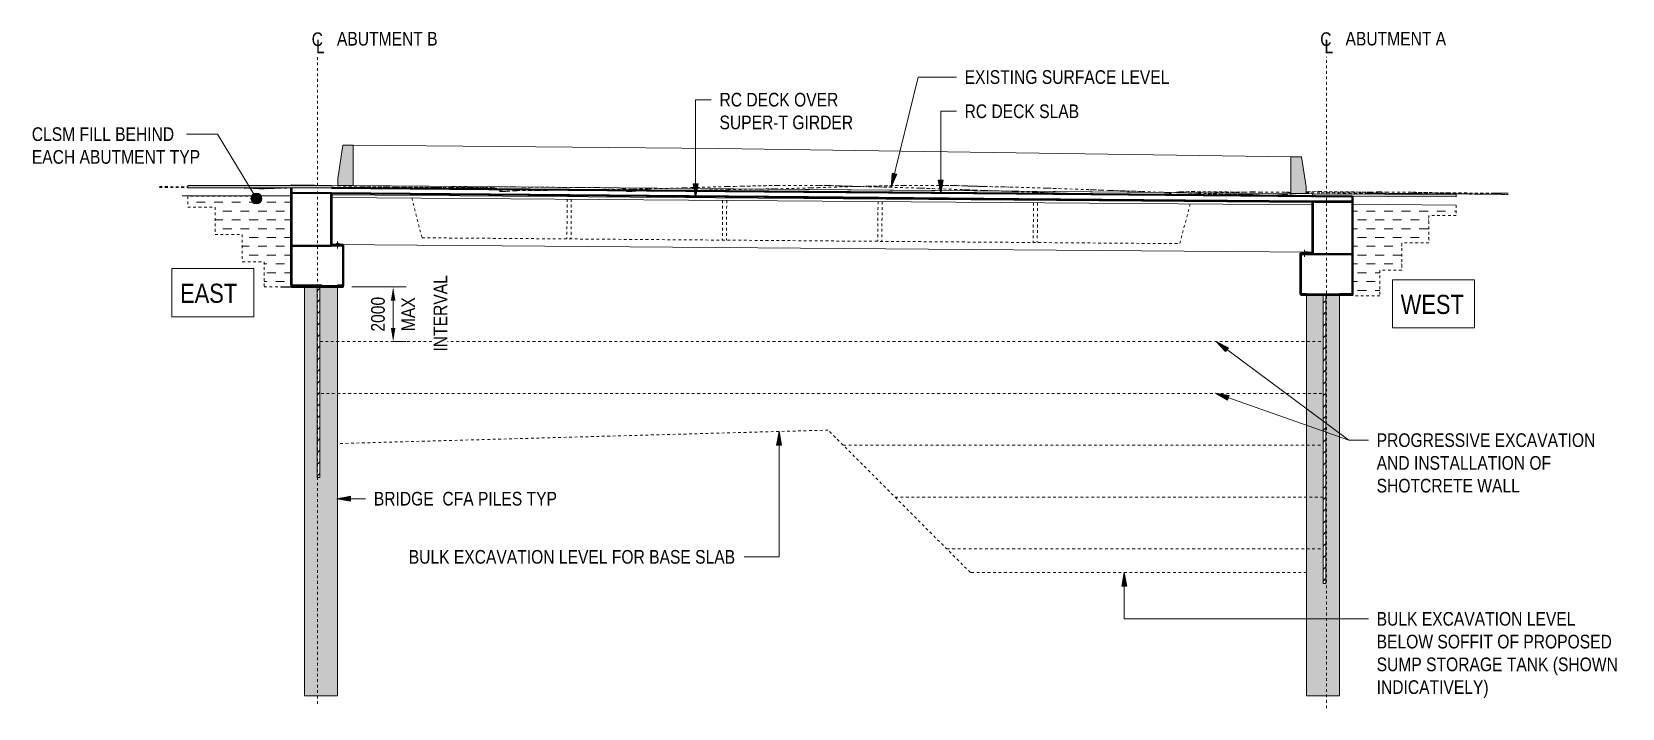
# Model space of a CAD drawing. Header units: metres. Extents: x -354 to -91, y 3 to 562.
# Drawn here: x -149.3 to -91, y 3 to 27.7 of the extents above; entities that cross this region are included whole.
import ezdxf

# ---------------------------------------------------------------- set-up
doc = ezdxf.new("R2010")
doc.units = ezdxf.units.M
for name, pattern in [('Dash - Tight', [0.0045, 0.003, -0.0015]), ('JacobsCenter', [0.015, 0.009, -0.0015, 0.003, -0.0015]), ('JacobsDash', [0.0045, 0.003, -0.0015])]:
    doc.linetypes.add(name, pattern=pattern)
doc.layers.get('Defpoints').update_dxf_attribs({"color": 41})
for name, color, linetype, lineweight in [('A-ANNO-DIMS', 7, 'Continuous', 9), ('A-ANNO-NOTE', 7, 'Continuous', 9), ('A-DETL', 7, 'Continuous', 13), ('A-DETL-GENF', 7, 'Continuous', 9), ('A-FLOR', 7, 'Continuous', 40), ('A-FLOR-PATT', 7, 'Continuous', 40), ('A-GENM', 7, 'Continuous', 25), ('G-ANNO-TEXT', 7, 'Continuous', 9), ('S-BEAM', 7, 'Continuous', 40), ('S-FNDN', 7, 'Continuous', 40)]:
    doc.layers.add(name, color=color, linetype=linetype, lineweight=lineweight)
doc.styles.add('Arial Narrow', font='ARIALN.TTF', dxfattribs={"height": 0.5})
doc.styles.add('Arial Narrow_1', font='ARIALN.TTF', dxfattribs={"height": 0.7})
doc.dimstyles.new('Dimension_Standard_O__mm_', dxfattribs={"dimscale": 0.3048, "dimtxt": 0.511715, "dimasz": 1.64042, "dimexe": 1.574803, "dimexo": 0.984252, "dimgap": 0.984252, "dimtad": 1, "dimdec": 0, "dimlfac": 1000, "dimzin": 0, "dimdsep": 46, "dimtxsty": 'Arial Narrow', "dimsah": 1, "dimcen": 0.09, "dimaunit": 1, "dimadec": 4, "dimazin": 0, "dimtfac": 1, "dimtdec": 4, "dimtix": 1, "dimtmove": 0, "dimatfit": 3, "dimfxl": 1, "dimtvp": 1, "dimtfill": 1, "dimtolj": 1, "dimtzin": 0, "dimlwd": 18, "dimlwe": 18, "dimarcsym": 2})
pattern_1 = [(0, (-120.401, 10.849), (0.32258, 0.32258), [0.32258, -0.32258])]
pattern_2 = [(45, (-120.401, 10.849), (-0.212132, 0.212132), [])]

msp = doc.modelspace()

# ---------------------------------------------------------------- texts
at = {"layer": 'A-ANNO-NOTE', "char_height": 0.5, "attachment_point": 1, "style": 'Arial Narrow', "bg_fill": 3, "box_fill_scale": 1, "bg_fill_color": 256, "bg_fill_true_color": 13158600, "bg_fill_transparency": 0}
for s, insert in [('ABUTMENT B', (-138.1551, 27.7372)), ('ABUTMENT A', (-101.1696, 27.7392))]:
    msp.add_mtext(s, dxfattribs=dict(at, insert=insert))
at = {"layer": 'G-ANNO-TEXT', "char_height": 0.5, "attachment_point": 1, "style": 'Arial Narrow', "bg_fill": 3, "box_fill_scale": 1, "bg_fill_color": 256, "bg_fill_true_color": 13158600, "bg_fill_transparency": 0}
for s, insert in [('EXISTING SURFACE LEVEL', (-115.1385, 26.3335)), ('RC DECK OVER ', (-124.1262, 25.5042)), ('RC DECK SLAB', (-115.1385, 25.0795)), ('SUPER-T GIRDER', (-124.1262, 24.6708)), ('CLSM FILL BEHIND ', (-149.3448, 24.2412)), ('EACH ABUTMENT TYP', (-149.3448, 23.4078)), ('BRIDGE  CFA PILES TYP', (-136.8021, 10.8866))]:
    msp.add_mtext(s, dxfattribs=dict(at, insert=insert))
at = {"layer": 'G-ANNO-TEXT', "char_height": 0.5, "attachment_point": 1, "style": 'Arial Narrow', "bg_fill": 3, "box_fill_scale": 1, "bg_fill_color": 256, "bg_fill_transparency": 0}
for s, insert in [('PROGRESSIVE EXCAVATION ', (-100.0269, 13.0305)), ('AND INSTALLATION OF ', (-100.0269, 12.1971)), ('SHOTCRETE WALL', (-100.0269, 11.3636)), ('BULK EXCAVATION LEVEL FOR BASE SLAB', (-135.5216, 8.7557)), ('BULK EXCAVATION LEVEL ', (-100.0269, 6.4841)), ('BELOW SOFFIT OF PROPOSED ', (-100.0269, 5.6507)), ('SUMP STORAGE TANK (SHOWN ', (-100.0269, 4.8172))]:
    msp.add_mtext(s, dxfattribs=dict(at, insert=insert))

# ---------------------------------------------------------------- blocks, each defined once
blk = doc.blocks.new('T2DPAA-T2D-PWA-SU-M3D-000101_dwg-40820706-DRG-2873034 - SECTION-STAGE 7')
at = {"color": 9, "linetype": 'Dash - Tight', "lineweight": 18, "true_color": 0xc0c0c0}
for p, q in [((-349.786, 22.044), (-348.75, 22.038)), ((-349.786, 22.042), (-348.75, 22.036)), ((-347.476, 22.028), (-346.835, 22.023)), ((-347.385, 22.028), (-347.111, 22.026)), ((-347.111, 22.026), (-346.841, 22.024)), ((-346.841, 22.024), (-346.815, 22.023)), ((-346.841, 22.024), (-346.835, 22.023)), ((-346.835, 22.023), (-346.746, 22.02)), ((-346.815, 22.023), (-346.679, 22.018)), ((-346.746, 22.02), (-346.231, 21.996)), ((-346.746, 22.02), (-346.679, 22.018)), ((-346.679, 22.018), (-346.177, 21.995)), ((-346.231, 21.996), (-346.116, 21.987)), ((-346.231, 21.996), (-346.177, 21.995)), ((-346.177, 21.995), (-346.065, 21.986)), ((-346.116, 21.987), (-345.95, 21.994)), ((-346.116, 21.987), (-346.049, 21.984)), ((-346.065, 21.986), (-346.049, 21.984)), ((-346.049, 21.984), (-345.888, 21.991)), ((-345.95, 21.994), (-345.483, 22.012)), ((-345.95, 21.994), (-345.863, 21.993)), ((-345.888, 21.991), (-345.863, 21.993)), ((-345.863, 21.993), (-345.416, 22.01)), ((-345.483, 22.012), (-344.749, 22.028)), ((-345.483, 22.012), (-345.416, 22.01)), ((-345.416, 22.01), (-344.566, 22.028)), ((-343.478, 22.055), (-343.235, 22.052)), ((-343.478, 22.053), (-343.256, 22.05)), ((-343.256, 22.05), (-342.446, 22.063)), ((-343.256, 22.05), (-343.235, 22.052)), ((-343.235, 22.052), (-342.381, 22.066)), ((-342.446, 22.063), (-342.335, 22.065)), ((-342.381, 22.066), (-341.436, 22.064)), ((-342.381, 22.066), (-342.335, 22.065)), ((-342.335, 22.065), (-341.444, 22.064)), ((-341.444, 22.064), (-341.132, 22.051)), ((-341.444, 22.064), (-341.436, 22.064)), ((-341.436, 22.064), (-341.106, 22.05)), ((-341.132, 22.051), (-341.088, 22.049)), ((-341.106, 22.05), (-340.85, 22.052)), ((-341.106, 22.05), (-341.088, 22.049)), ((-341.088, 22.049), (-340.842, 22.05)), ((-340.85, 22.052), (-339.584, 22.041)), ((-340.85, 22.052), (-340.813, 22.05)), ((-340.842, 22.05), (-340.813, 22.05)), ((-340.813, 22.05), (-339.602, 22.04)), ((-339.584, 22.041), (-339.602, 22.04)), ((-339.578, 22.04), (-339.602, 22.04)), ((-339.584, 22.041), (-339.384, 22.04)), ((-339.578, 22.04), (-339.387, 22.039)), ((-339.387, 22.039), (-339.384, 22.04)), ((-339.387, 22.039), (-339.124, 22.038)), ((-339.384, 22.04), (-339.107, 22.038)), ((-339.124, 22.038), (-339.091, 22.037)), ((-339.107, 22.038), (-338.37, 22.033)), ((-339.107, 22.038), (-339.091, 22.037)), ((-339.091, 22.037), (-338.4, 22.032)), ((-338.4, 22.032), (-338.301, 22.031)), ((-338.37, 22.033), (-337.845, 22.024)), ((-338.37, 22.033), (-338.301, 22.031)), ((-338.301, 22.031), (-337.856, 22.024)), ((-337.856, 22.024), (-337.607, 22.024)), ((-337.856, 22.024), (-337.845, 22.024)), ((-337.845, 22.024), (-337.551, 22.024)), ((-337.607, 22.024), (-337.543, 22.024)), ((-337.551, 22.024), (-337.347, 21.983)), ((-337.551, 22.024), (-337.543, 22.024)), ((-337.543, 22.024), (-337.432, 22.001)), ((-337.432, 22.001), (-337.426, 21.997)), ((-337.432, 22.001), (-337.347, 21.983)), ((-337.426, 21.997), (-337.3, 21.901)), ((-337.347, 21.983), (-337.336, 21.974)), ((-337.336, 21.974), (-337.283, 21.935)), ((-337.336, 21.974), (-337.3, 21.901)), ((-337.3, 21.901), (-337.291, 21.894)), ((-337.291, 21.894), (-337.283, 21.935)), ((-337.291, 21.894), (-337.276, 21.885)), ((-337.283, 21.935), (-337.2, 21.885)), ((-337.166, 21.892), (-337.276, 21.885)), ((-337.2, 21.885), (-337.276, 21.885)), ((-337.2, 21.885), (-337.039, 21.896)), ((-337.166, 21.892), (-337.036, 21.901)), ((-337.039, 21.896), (-336.741, 21.915)), ((-337.036, 21.901), (-337.039, 21.896)), ((-337.036, 21.901), (-336.794, 21.916)), ((-336.794, 21.916), (-336.743, 21.92)), ((-336.743, 21.92), (-336.668, 21.92)), ((-336.743, 21.92), (-336.697, 21.919)), ((-336.741, 21.915), (-336.697, 21.919)), ((-336.741, 21.915), (-336.702, 21.917)), ((-336.702, 21.917), (-336.68, 21.919)), ((-336.697, 21.919), (-336.702, 21.917)), ((-336.697, 21.919), (-336.668, 21.92)), ((-336.697, 21.919), (-336.68, 21.919)), ((-336.68, 21.919), (-336.252, 21.926)), ((-336.668, 21.92), (-336.225, 21.927)), ((-336.252, 21.926), (-335.916, 21.927)), ((-336.252, 21.926), (-336.225, 21.927)), ((-336.225, 21.927), (-335.9, 21.928)), ((-335.916, 21.927), (-335.661, 21.928)), ((-335.916, 21.927), (-335.9, 21.928)), ((-335.9, 21.928), (-335.652, 21.929)), ((-335.661, 21.928), (-335.38, 21.935)), ((-335.661, 21.928), (-335.652, 21.929)), ((-335.652, 21.929), (-335.38, 21.936)), ((-335.38, 21.936), (-334.506, 21.945)), ((-335.38, 21.935), (-334.479, 21.944)), ((-335.38, 21.936), (-335.38, 21.935)), ((-334.506, 21.945), (-334.435, 21.945)), ((-334.479, 21.944), (-333.58, 21.958)), ((-334.479, 21.944), (-334.435, 21.945)), ((-334.435, 21.945), (-333.58, 21.958)), ((-333.58, 21.958), (-332.438, 21.979)), ((-333.58, 21.958), (-332.38, 21.979)), ((-333.58, 21.958), (-333.58, 21.958)), ((-332.37, 21.98), (-332.438, 21.979)), ((-332.38, 21.979), (-332.438, 21.979)), ((-332.38, 21.979), (-331.846, 21.987)), ((-332.37, 21.98), (-331.846, 21.987)), ((-331.846, 21.987), (-330.532, 22.023)), ((-331.846, 21.987), (-330.558, 22.022)), ((-331.846, 21.987), (-331.846, 21.987)), ((-330.527, 22.023), (-330.558, 22.022)), ((-330.532, 22.023), (-330.558, 22.022)), ((-330.532, 22.023), (-330.284, 22.03)), ((-330.527, 22.023), (-330.284, 22.031)), ((-330.284, 22.03), (-328.957, 22.072)), ((-330.284, 22.031), (-328.984, 22.071)), ((-330.284, 22.031), (-330.284, 22.03)), ((-328.952, 22.072), (-328.984, 22.071)), ((-328.957, 22.072), (-328.984, 22.071)), ((-328.957, 22.072), (-328.707, 22.079)), ((-328.952, 22.072), (-328.707, 22.079)), ((-328.707, 22.079), (-328.45, 22.085)), ((-328.707, 22.079), (-328.445, 22.084)), ((-328.707, 22.079), (-328.707, 22.079)), ((-328.45, 22.085), (-328.417, 22.085)), ((-328.445, 22.084), (-327.129, 22.111)), ((-328.445, 22.084), (-328.417, 22.085)), ((-328.417, 22.085), (-327.129, 22.112)), ((-327.129, 22.112), (-325.607, 22.111)), ((-327.129, 22.112), (-327.129, 22.111)), ((-327.129, 22.111), (-325.574, 22.111)), ((-325.569, 22.111), (-325.607, 22.111)), ((-325.574, 22.111), (-325.607, 22.111)), ((-325.574, 22.111), (-325.424, 22.11)), ((-325.569, 22.111), (-325.423, 22.11)), ((-325.424, 22.11), (-325.41, 22.11)), ((-325.423, 22.11), (-325.424, 22.11)), ((-325.423, 22.11), (-325.409, 22.11)), ((-325.41, 22.11), (-325.371, 22.109)), ((-325.41, 22.11), (-325.405, 22.11)), ((-325.409, 22.11), (-325.405, 22.11)), ((-325.405, 22.11), (-325.368, 22.109)), ((-325.371, 22.109), (-325.312, 22.108)), ((-325.371, 22.109), (-325.358, 22.109)), ((-325.368, 22.109), (-325.358, 22.109)), ((-325.358, 22.109), (-325.301, 22.109)), ((-325.312, 22.108), (-325.206, 22.106)), ((-325.312, 22.108), (-325.285, 22.108)), ((-325.301, 22.109), (-325.285, 22.108)), ((-325.285, 22.108), (-325.184, 22.106)), ((-325.206, 22.106), (-324.984, 22.098)), ((-325.206, 22.106), (-325.155, 22.105)), ((-325.184, 22.106), (-325.155, 22.105)), ((-325.155, 22.105), (-324.949, 22.098)), ((-324.984, 22.098), (-324.159, 22.071)), ((-324.984, 22.098), (-324.882, 22.096)), ((-324.949, 22.098), (-324.882, 22.096)), ((-324.882, 22.096), (-324.183, 22.073)), ((-324.183, 22.073), (-323.518, 22.06)), ((-324.183, 22.073), (-324.159, 22.071)), ((-324.159, 22.071), (-323.373, 22.056)), ((-323.518, 22.06), (-323.401, 22.057)), ((-323.518, 22.06), (-323.373, 22.056)), ((-323.401, 22.057), (-323.214, 22.052)), ((-323.373, 22.056), (-323.235, 22.053)), ((-323.235, 22.053), (-323.021, 22.047)), ((-323.235, 22.053), (-323.214, 22.052)), ((-323.214, 22.052), (-323.021, 22.047)), ((-323.021, 22.047), (-321.967, 22.015)), ((-323.021, 22.047), (-321.857, 22.012)), ((-323.021, 22.047), (-323.021, 22.047)), ((-321.967, 22.015), (-321.823, 22.011)), ((-321.857, 22.012), (-321.438, 21.997)), ((-321.857, 22.012), (-321.823, 22.011)), ((-321.823, 22.011), (-321.437, 21.997)), ((-321.438, 21.997), (-320.199, 21.951)), ((-321.437, 21.997), (-321.438, 21.997)), ((-321.437, 21.997), (-320.299, 21.956)), ((-320.299, 21.956), (-320.162, 21.951)), ((-320.199, 21.951), (-319.894, 21.94)), ((-320.199, 21.951), (-320.162, 21.951)), ((-320.162, 21.951), (-319.894, 21.94)), ((-319.894, 21.94), (-319.626, 21.932)), ((-319.894, 21.94), (-319.589, 21.93)), ((-319.894, 21.94), (-319.894, 21.94)), ((-319.511, 21.928), (-319.626, 21.932)), ((-319.589, 21.93), (-319.626, 21.932)), ((-319.589, 21.93), (-318.382, 21.891)), ((-319.511, 21.928), (-318.382, 21.891)), ((-318.382, 21.891), (-317.745, 21.865)), ((-318.382, 21.891), (-317.701, 21.863)), ((-318.382, 21.891), (-318.382, 21.891)), ((-317.634, 21.862), (-317.745, 21.865)), ((-317.701, 21.863), (-317.745, 21.865)), ((-317.701, 21.863), (-316.329, 21.819)), ((-317.634, 21.862), (-316.329, 21.82)), ((-316.329, 21.82), (-315.962, 21.808)), ((-316.329, 21.82), (-316.329, 21.819)), ((-316.329, 21.819), (-315.943, 21.806)), ((-315.962, 21.808), (-315.778, 21.807)), ((-315.962, 21.808), (-315.943, 21.806)), ((-315.943, 21.806), (-315.749, 21.805)), ((-315.778, 21.807), (-315.559, 21.799)), ((-315.778, 21.807), (-315.749, 21.805)), ((-315.749, 21.805), (-315.519, 21.797)), ((-315.559, 21.799), (-315.267, 21.794)), ((-315.559, 21.799), (-315.519, 21.797)), ((-315.519, 21.797), (-315.212, 21.792)), ((-315.267, 21.794), (-314.836, 21.788)), ((-315.267, 21.794), (-315.212, 21.792)), ((-315.212, 21.792), (-314.76, 21.785)), ((-314.836, 21.788), (-314.634, 21.784)), ((-314.836, 21.788), (-314.76, 21.785)), ((-314.76, 21.785), (-314.547, 21.781)), ((-314.634, 21.784), (-314.516, 21.781)), ((-314.492, 21.782), (-314.547, 21.781)), ((-314.547, 21.781), (-314.516, 21.781)), ((-314.516, 21.781), (-314.469, 21.782)), ((-314.492, 21.782), (-314.433, 21.783)), ((-314.412, 21.778), (-314.492, 21.782)), ((-314.433, 21.783), (-314.469, 21.782)), ((-314.433, 21.783), (-314.387, 21.78)), ((-314.412, 21.778), (-314.387, 21.78)), ((-314.412, 21.778), (-314.295, 21.769)), ((-314.387, 21.78), (-314.318, 21.775)), ((-314.318, 21.775), (-314.231, 21.769)), ((-314.295, 21.769), (-314.221, 21.769)), ((-314.295, 21.769), (-314.231, 21.769)), ((-314.231, 21.769), (-314.215, 21.769)), ((-314.221, 21.769), (-314.161, 21.766)), ((-314.221, 21.769), (-314.215, 21.769)), ((-314.215, 21.769), (-314.201, 21.768)), ((-314.201, 21.768), (-314.159, 21.768)), ((-314.201, 21.768), (-314.161, 21.766)), ((-314.161, 21.766), (-313.978, 21.763)), ((-314.159, 21.768), (-313.968, 21.764)), ((-313.978, 21.763), (-313.968, 21.764)), ((-313.978, 21.763), (-313.758, 21.751)), ((-313.968, 21.764), (-313.789, 21.754)), ((-313.688, 21.749), (-313.789, 21.754)), ((-313.632, 21.752), (-313.758, 21.751)), ((-313.688, 21.749), (-313.758, 21.751)), ((-313.609, 21.75), (-313.688, 21.749)), ((-313.632, 21.752), (-313.629, 21.752)), ((-313.632, 21.752), (-313.622, 21.752)), ((-313.629, 21.752), (-313.622, 21.752)), ((-313.622, 21.752), (-313.629, 21.752)), ((-313.622, 21.752), (-313.618, 21.753)), ((-313.622, 21.752), (-313.618, 21.753)), ((-313.622, 21.752), (-313.604, 21.75)), ((-313.622, 21.752), (-313.622, 21.752)), ((-313.622, 21.752), (-313.553, 21.752)), ((-313.618, 21.753), (-313.258, 21.776)), ((-313.609, 21.75), (-313.604, 21.75)), ((-313.604, 21.75), (-313.553, 21.752)), ((-313.553, 21.752), (-313.545, 21.752)), ((-313.545, 21.752), (-313.26, 21.77)), ((-313.26, 21.77), (-313.157, 21.778)), ((-313.26, 21.77), (-313.258, 21.776)), ((-313.258, 21.776), (-313.127, 21.785)), ((-313.157, 21.778), (-312.978, 21.791)), ((-313.157, 21.778), (-313.127, 21.785)), ((-313.127, 21.785), (-312.9, 21.801)), ((-312.9, 21.801), (-312.978, 21.791)), ((-312.903, 21.796), (-312.978, 21.791)), ((-312.903, 21.796), (-312.78, 21.804)), ((-312.9, 21.801), (-312.761, 21.811)), ((-312.78, 21.804), (-312.563, 21.843)), ((-312.78, 21.804), (-312.761, 21.811)), ((-312.761, 21.811), (-312.517, 21.854)), ((-312.563, 21.843), (-312.517, 21.854)), ((-312.563, 21.843), (-312.539, 21.848)), ((-312.539, 21.848), (-312.483, 21.859)), ((-312.517, 21.854), (-312.49, 21.86)), ((-312.49, 21.86), (-312.36, 21.878)), ((-312.49, 21.86), (-312.483, 21.859)), ((-312.483, 21.859), (-312.363, 21.876)), ((-312.363, 21.876), (-312.36, 21.878)), ((-312.363, 21.876), (-312.362, 21.876)), ((-312.362, 21.876), (-312.336, 21.876)), ((-312.36, 21.878), (-312.359, 21.878)), ((-312.359, 21.878), (-312.358, 21.878)), ((-312.359, 21.878), (-312.336, 21.876)), ((-312.358, 21.878), (-311.926, 21.889)), ((-312.358, 21.878), (-312.309, 21.876)), ((-312.336, 21.876), (-312.334, 21.876)), ((-312.334, 21.876), (-312.309, 21.876)), ((-312.309, 21.876), (-311.902, 21.887)), ((-311.926, 21.889), (-311.328, 21.875)), ((-311.926, 21.889), (-311.902, 21.887)), ((-311.902, 21.887), (-311.34, 21.873)), ((-311.34, 21.873), (-311.268, 21.872)), ((-311.328, 21.875), (-309.957, 21.87)), ((-311.328, 21.875), (-311.268, 21.872)), ((-311.268, 21.872), (-309.993, 21.867)), ((-309.957, 21.87), (-309.993, 21.867)), ((-309.961, 21.867), (-309.993, 21.867)), ((-309.718, 21.87), (-309.961, 21.867)), ((-309.696, 21.873), (-309.957, 21.87)), ((-309.696, 21.873), (-309.718, 21.87)), ((-309.689, 21.87), (-309.718, 21.87)), ((-309.696, 21.873), (-309.428, 21.871)), ((-309.689, 21.87), (-309.434, 21.868)), ((-309.434, 21.868), (-309.428, 21.871)), ((-309.434, 21.868), (-308.519, 21.86)), ((-309.428, 21.871), (-308.464, 21.862)), ((-308.519, 21.86), (-308.413, 21.859)), ((-308.464, 21.862), (-308.297, 21.859)), ((-308.464, 21.862), (-308.413, 21.859)), ((-308.413, 21.859), (-308.297, 21.857)), ((-307.737, 21.85), (-307.171, 21.84)), ((-307.737, 21.847), (-307.187, 21.838)), ((-307.187, 21.838), (-307.171, 21.84)), ((-307.187, 21.838), (-305.498, 21.827)), ((-307.171, 21.84), (-305.391, 21.828)), ((-305.498, 21.827), (-305.302, 21.825)), ((-305.391, 21.828), (-301.877, 21.801)), ((-305.391, 21.828), (-305.302, 21.825)), ((-305.302, 21.825), (-301.968, 21.799)), ((-301.968, 21.799), (-301.877, 21.801)), ((-301.968, 21.799), (-300.33, 21.783)), ((-301.877, 21.801), (-300.33, 21.785))]:
    blk.add_line(p, q, dxfattribs=at)
blk = doc.blocks.new('T2DPAA-T2D-PWA-SU-M3D-000100_SurveySurface_rvt-3-DRG-2873034 - SECTION-STAGE 7')
at = {"color": 9, "linetype": 'Dash - Tight', "lineweight": 18, "true_color": 0xc0c0c0}
blk.add_blockref('T2DPAA-T2D-PWA-SU-M3D-000101_dwg-40820706-DRG-2873034 - SECTION-STAGE 7', (0, 0), dxfattribs=at)
blk = doc.blocks.new('T2DPAA-T2D-PWA-SU-M3D-000101_dwg-V87-DRG-2873034 - SECTION-STAGE 7')
at = {"color": 9, "linetype": 'Dash - Tight', "lineweight": 18, "true_color": 0xc0c0c0}
for p, q in [((-349.786, 22.069), (-348.75, 22.064)), ((-349.786, 22.068), (-348.75, 22.062)), ((-349.786, 22.068), (-348.75, 22.063)), ((-343.478, 22.034), (-342.474, 22.026)), ((-343.478, 22.033), (-343.115, 22.03)), ((-343.478, 22.032), (-343.115, 22.03)), ((-343.115, 22.03), (-342.2, 22.023)), ((-342.474, 22.026), (-342.206, 22.024)), ((-342.206, 22.024), (-342.18, 22.023)), ((-342.206, 22.024), (-342.2, 22.023)), ((-342.2, 22.023), (-342.11, 22.02)), ((-342.18, 22.023), (-342.043, 22.018)), ((-342.11, 22.02), (-341.595, 21.996)), ((-342.11, 22.02), (-342.043, 22.018)), ((-342.043, 22.018), (-341.541, 21.995)), ((-341.595, 21.996), (-341.481, 21.987)), ((-341.595, 21.996), (-341.541, 21.995)), ((-341.541, 21.995), (-341.43, 21.986)), ((-341.481, 21.987), (-341.315, 21.994)), ((-341.481, 21.987), (-341.413, 21.984)), ((-341.43, 21.986), (-341.413, 21.984)), ((-341.413, 21.984), (-341.253, 21.991)), ((-341.315, 21.994), (-340.847, 22.012)), ((-341.315, 21.994), (-341.227, 21.993)), ((-341.253, 21.991), (-341.227, 21.993)), ((-341.227, 21.993), (-340.78, 22.01)), ((-340.847, 22.012), (-339.751, 22.036)), ((-340.847, 22.012), (-340.78, 22.01)), ((-340.78, 22.01), (-339.731, 22.032)), ((-339.751, 22.036), (-339.372, 22.036)), ((-339.751, 22.036), (-339.731, 22.032)), ((-339.731, 22.032), (-339.368, 22.033)), ((-339.372, 22.036), (-339.113, 22.038)), ((-339.368, 22.033), (-339.372, 22.036)), ((-339.368, 22.033), (-339.121, 22.035)), ((-339.113, 22.038), (-339.121, 22.035)), ((-339.107, 22.037), (-339.121, 22.035)), ((-339.113, 22.038), (-339.011, 22.057)), ((-339.107, 22.037), (-339.01, 22.055)), ((-339.011, 22.057), (-338.6, 22.052)), ((-339.01, 22.055), (-339.011, 22.057)), ((-339.01, 22.055), (-338.621, 22.05)), ((-338.621, 22.05), (-337.811, 22.063)), ((-338.621, 22.05), (-338.6, 22.052)), ((-338.6, 22.052), (-337.745, 22.066)), ((-337.811, 22.063), (-337.7, 22.065)), ((-337.745, 22.066), (-336.801, 22.064)), ((-337.745, 22.066), (-337.7, 22.065)), ((-337.7, 22.065), (-336.81, 22.064)), ((-336.81, 22.064), (-336.497, 22.051)), ((-336.81, 22.064), (-336.801, 22.064)), ((-336.801, 22.064), (-336.47, 22.05)), ((-336.497, 22.051), (-336.453, 22.049)), ((-336.47, 22.05), (-336.215, 22.052)), ((-336.47, 22.05), (-336.453, 22.049)), ((-336.453, 22.049), (-336.207, 22.05)), ((-336.215, 22.052), (-334.949, 22.041)), ((-336.215, 22.052), (-336.178, 22.05)), ((-336.207, 22.05), (-336.178, 22.05)), ((-336.178, 22.05), (-334.967, 22.04)), ((-334.949, 22.041), (-334.967, 22.04)), ((-334.943, 22.04), (-334.967, 22.04)), ((-334.949, 22.041), (-334.749, 22.04)), ((-334.943, 22.04), (-334.752, 22.039)), ((-334.752, 22.039), (-334.749, 22.04)), ((-334.752, 22.039), (-334.489, 22.038)), ((-334.749, 22.04), (-334.472, 22.038)), ((-334.489, 22.038), (-334.456, 22.037)), ((-334.472, 22.038), (-333.734, 22.033)), ((-334.472, 22.038), (-334.456, 22.037)), ((-334.456, 22.037), (-333.765, 22.032)), ((-333.765, 22.032), (-333.666, 22.031)), ((-333.734, 22.033), (-333.21, 22.024)), ((-333.734, 22.033), (-333.666, 22.031)), ((-333.666, 22.031), (-333.221, 22.024)), ((-333.221, 22.024), (-332.972, 22.024)), ((-333.221, 22.024), (-333.21, 22.024)), ((-333.21, 22.024), (-332.916, 22.024)), ((-332.972, 22.024), (-332.908, 22.024)), ((-332.916, 22.024), (-332.712, 21.983)), ((-332.916, 22.024), (-332.908, 22.024)), ((-332.908, 22.024), (-332.797, 22.002)), ((-332.797, 22.002), (-332.791, 21.997)), ((-332.797, 22.002), (-332.712, 21.983)), ((-332.791, 21.997), (-332.665, 21.9)), ((-332.712, 21.983), (-332.701, 21.974)), ((-332.701, 21.974), (-332.648, 21.935)), ((-332.701, 21.974), (-332.665, 21.9)), ((-332.665, 21.9), (-332.656, 21.893)), ((-332.656, 21.893), (-332.648, 21.935)), ((-332.656, 21.893), (-332.642, 21.885)), ((-332.648, 21.935), (-332.566, 21.885)), ((-332.531, 21.892), (-332.642, 21.885)), ((-332.566, 21.885), (-332.642, 21.885)), ((-332.566, 21.885), (-332.404, 21.896)), ((-332.531, 21.892), (-332.401, 21.901)), ((-332.404, 21.896), (-332.105, 21.915)), ((-332.401, 21.901), (-332.404, 21.896)), ((-332.401, 21.901), (-332.158, 21.917)), ((-332.158, 21.917), (-332.108, 21.92)), ((-332.108, 21.92), (-332.033, 21.92)), ((-332.108, 21.92), (-332.062, 21.919)), ((-332.105, 21.915), (-332.062, 21.919)), ((-332.105, 21.915), (-332.067, 21.918)), ((-332.067, 21.918), (-332.045, 21.919)), ((-332.062, 21.919), (-332.067, 21.918)), ((-332.062, 21.919), (-332.033, 21.92)), ((-332.062, 21.919), (-332.045, 21.919)), ((-332.045, 21.919), (-331.617, 21.926)), ((-332.033, 21.92), (-331.59, 21.927)), ((-331.617, 21.926), (-331.281, 21.927)), ((-331.617, 21.926), (-331.59, 21.927)), ((-331.59, 21.927), (-331.265, 21.928)), ((-331.281, 21.927), (-331.026, 21.928)), ((-331.281, 21.927), (-331.265, 21.928)), ((-331.265, 21.928), (-331.017, 21.929)), ((-331.026, 21.928), (-330.745, 21.935)), ((-331.026, 21.928), (-331.017, 21.929)), ((-331.017, 21.929), (-330.745, 21.936)), ((-330.745, 21.936), (-329.871, 21.945)), ((-330.745, 21.935), (-329.843, 21.944)), ((-330.745, 21.936), (-330.745, 21.935)), ((-329.871, 21.945), (-329.8, 21.945)), ((-329.843, 21.944), (-328.945, 21.958)), ((-329.843, 21.944), (-329.8, 21.945)), ((-329.8, 21.945), (-328.945, 21.958)), ((-328.945, 21.958), (-327.804, 21.979)), ((-328.945, 21.958), (-327.746, 21.979)), ((-328.945, 21.958), (-328.945, 21.958)), ((-327.735, 21.98), (-327.804, 21.979)), ((-327.746, 21.979), (-327.804, 21.979)), ((-327.746, 21.979), (-327.211, 21.987)), ((-327.735, 21.98), (-327.211, 21.987)), ((-327.211, 21.987), (-325.897, 22.023)), ((-327.211, 21.987), (-325.924, 22.022)), ((-327.211, 21.987), (-327.211, 21.987)), ((-325.892, 22.023), (-325.924, 22.022)), ((-325.897, 22.023), (-325.924, 22.022)), ((-325.897, 22.023), (-325.649, 22.03)), ((-325.892, 22.023), (-325.649, 22.031)), ((-325.649, 22.03), (-324.322, 22.072)), ((-325.649, 22.031), (-324.349, 22.071)), ((-325.649, 22.031), (-325.649, 22.03)), ((-324.317, 22.072), (-324.349, 22.071)), ((-324.322, 22.072), (-324.349, 22.071)), ((-324.322, 22.072), (-324.072, 22.079)), ((-324.317, 22.072), (-324.072, 22.079)), ((-324.072, 22.079), (-323.815, 22.085)), ((-324.072, 22.079), (-323.81, 22.084)), ((-324.072, 22.079), (-324.072, 22.079)), ((-323.815, 22.085), (-323.781, 22.085)), ((-323.81, 22.084), (-322.494, 22.111)), ((-323.81, 22.084), (-323.781, 22.085)), ((-323.781, 22.085), (-322.494, 22.112)), ((-322.494, 22.112), (-320.972, 22.111)), ((-322.494, 22.112), (-322.494, 22.111)), ((-322.494, 22.111), (-320.939, 22.111)), ((-320.934, 22.111), (-320.972, 22.111)), ((-320.939, 22.111), (-320.972, 22.111)), ((-320.939, 22.111), (-320.789, 22.11)), ((-320.934, 22.111), (-320.788, 22.11)), ((-320.789, 22.11), (-320.775, 22.11)), ((-320.788, 22.11), (-320.789, 22.11)), ((-320.788, 22.11), (-320.774, 22.11)), ((-320.775, 22.11), (-320.736, 22.109)), ((-320.775, 22.11), (-320.77, 22.11)), ((-320.774, 22.11), (-320.77, 22.11)), ((-320.77, 22.11), (-320.733, 22.109)), ((-320.736, 22.109), (-320.677, 22.108)), ((-320.736, 22.109), (-320.722, 22.109)), ((-320.733, 22.109), (-320.722, 22.109)), ((-320.722, 22.109), (-320.666, 22.109)), ((-320.677, 22.108), (-320.571, 22.106)), ((-320.677, 22.108), (-320.65, 22.108)), ((-320.666, 22.109), (-320.65, 22.108)), ((-320.65, 22.108), (-320.549, 22.106)), ((-320.571, 22.106), (-320.349, 22.098)), ((-320.571, 22.106), (-320.52, 22.105)), ((-320.549, 22.106), (-320.52, 22.105)), ((-320.52, 22.105), (-320.314, 22.098)), ((-320.349, 22.098), (-319.524, 22.071)), ((-320.349, 22.098), (-320.246, 22.096)), ((-320.314, 22.098), (-320.246, 22.096)), ((-320.246, 22.096), (-319.548, 22.073)), ((-319.548, 22.073), (-318.884, 22.06)), ((-319.548, 22.073), (-319.524, 22.071)), ((-319.524, 22.071), (-318.739, 22.056)), ((-318.884, 22.06), (-318.766, 22.057)), ((-318.884, 22.06), (-318.739, 22.056)), ((-318.766, 22.057), (-318.579, 22.052)), ((-318.739, 22.056), (-318.6, 22.053)), ((-318.6, 22.053), (-318.386, 22.047)), ((-318.6, 22.053), (-318.579, 22.052)), ((-318.579, 22.052), (-318.386, 22.047)), ((-318.386, 22.047), (-317.332, 22.015)), ((-318.386, 22.047), (-317.221, 22.012)), ((-318.386, 22.047), (-318.386, 22.047)), ((-317.332, 22.015), (-317.187, 22.011)), ((-317.221, 22.012), (-316.803, 21.997)), ((-317.221, 22.012), (-317.187, 22.011)), ((-317.187, 22.011), (-316.802, 21.997)), ((-316.803, 21.997), (-315.564, 21.951)), ((-316.802, 21.997), (-316.803, 21.997)), ((-316.802, 21.997), (-315.664, 21.956)), ((-315.664, 21.956), (-315.527, 21.951)), ((-315.564, 21.951), (-315.259, 21.94)), ((-315.564, 21.951), (-315.527, 21.951)), ((-315.527, 21.951), (-315.259, 21.94)), ((-315.259, 21.94), (-314.991, 21.932)), ((-315.259, 21.94), (-314.954, 21.93)), ((-315.259, 21.94), (-315.259, 21.94)), ((-314.877, 21.928), (-314.991, 21.932)), ((-314.954, 21.93), (-314.991, 21.932)), ((-314.954, 21.93), (-313.747, 21.891)), ((-314.877, 21.928), (-313.747, 21.891)), ((-313.747, 21.891), (-313.11, 21.865)), ((-313.747, 21.891), (-313.067, 21.863)), ((-313.747, 21.891), (-313.747, 21.891)), ((-313, 21.862), (-313.11, 21.865)), ((-313.067, 21.863), (-313.11, 21.865)), ((-313.067, 21.863), (-311.694, 21.819)), ((-313, 21.862), (-311.694, 21.82)), ((-311.694, 21.82), (-311.327, 21.808)), ((-311.694, 21.82), (-311.694, 21.819)), ((-311.694, 21.819), (-311.308, 21.806)), ((-311.327, 21.808), (-311.143, 21.807)), ((-311.327, 21.808), (-311.308, 21.806)), ((-311.308, 21.806), (-311.115, 21.805)), ((-311.143, 21.807), (-310.924, 21.799)), ((-311.143, 21.807), (-311.115, 21.805)), ((-311.115, 21.805), (-310.884, 21.797)), ((-310.924, 21.799), (-310.632, 21.794)), ((-310.924, 21.799), (-310.884, 21.797)), ((-310.884, 21.797), (-310.577, 21.792)), ((-310.632, 21.794), (-310.202, 21.788)), ((-310.632, 21.794), (-310.577, 21.792)), ((-310.577, 21.792), (-310.125, 21.785)), ((-310.202, 21.788), (-309.999, 21.784)), ((-310.202, 21.788), (-310.125, 21.785)), ((-310.125, 21.785), (-309.912, 21.781)), ((-309.999, 21.784), (-309.881, 21.781)), ((-309.857, 21.782), (-309.912, 21.781)), ((-309.912, 21.781), (-309.881, 21.781)), ((-309.881, 21.781), (-309.833, 21.782)), ((-309.857, 21.782), (-309.798, 21.783)), ((-309.777, 21.778), (-309.857, 21.782)), ((-309.798, 21.783), (-309.833, 21.782)), ((-309.798, 21.783), (-309.752, 21.78)), ((-309.777, 21.778), (-309.752, 21.78)), ((-309.777, 21.778), (-309.659, 21.769)), ((-309.752, 21.78), (-309.683, 21.775)), ((-309.683, 21.775), (-309.596, 21.769)), ((-309.659, 21.769), (-309.586, 21.769)), ((-309.659, 21.769), (-309.596, 21.769)), ((-309.596, 21.769), (-309.58, 21.769)), ((-309.586, 21.769), (-309.526, 21.766)), ((-309.586, 21.769), (-309.58, 21.769)), ((-309.58, 21.769), (-309.566, 21.768)), ((-309.566, 21.768), (-309.525, 21.768)), ((-309.566, 21.768), (-309.526, 21.766)), ((-309.526, 21.766), (-309.343, 21.763)), ((-309.525, 21.768), (-309.333, 21.764)), ((-309.343, 21.763), (-309.333, 21.764)), ((-309.343, 21.763), (-309.123, 21.751)), ((-309.333, 21.764), (-309.153, 21.754)), ((-309.053, 21.749), (-309.153, 21.754)), ((-308.996, 21.752), (-309.123, 21.751)), ((-309.053, 21.749), (-309.123, 21.751)), ((-308.973, 21.749), (-309.053, 21.749)), ((-308.996, 21.752), (-308.993, 21.752)), ((-308.996, 21.752), (-308.987, 21.752)), ((-308.993, 21.752), (-308.987, 21.752)), ((-308.987, 21.752), (-308.993, 21.752)), ((-308.987, 21.752), (-308.984, 21.753)), ((-308.987, 21.752), (-308.984, 21.753)), ((-308.987, 21.752), (-308.969, 21.75)), ((-308.987, 21.752), (-308.987, 21.752)), ((-308.987, 21.752), (-308.918, 21.752)), ((-308.984, 21.753), (-308.623, 21.776)), ((-308.973, 21.749), (-308.969, 21.75)), ((-308.969, 21.75), (-308.918, 21.752)), ((-308.918, 21.752), (-308.91, 21.752)), ((-308.91, 21.752), (-308.625, 21.77)), ((-308.625, 21.77), (-308.522, 21.778)), ((-308.625, 21.77), (-308.623, 21.776)), ((-308.623, 21.776), (-308.493, 21.785)), ((-308.522, 21.778), (-308.343, 21.79)), ((-308.522, 21.778), (-308.493, 21.785)), ((-308.493, 21.785), (-308.266, 21.801)), ((-308.266, 21.801), (-308.343, 21.79)), ((-308.269, 21.796), (-308.343, 21.79)), ((-308.269, 21.796), (-308.145, 21.804)), ((-308.266, 21.801), (-308.126, 21.811)), ((-308.145, 21.804), (-308.084, 21.815)), ((-308.145, 21.804), (-308.126, 21.811)), ((-308.126, 21.811), (-308.105, 21.815)), ((-307.737, 21.876), (-307.725, 21.878)), ((-307.737, 21.875), (-307.728, 21.876)), ((-307.728, 21.876), (-307.725, 21.878)), ((-307.728, 21.876), (-307.727, 21.876)), ((-307.727, 21.876), (-307.7, 21.876)), ((-307.725, 21.878), (-307.724, 21.878)), ((-307.724, 21.878), (-307.722, 21.878)), ((-307.724, 21.878), (-307.7, 21.876)), ((-307.722, 21.878), (-307.291, 21.889)), ((-307.722, 21.878), (-307.674, 21.876)), ((-307.7, 21.876), (-307.699, 21.876)), ((-307.699, 21.876), (-307.674, 21.876)), ((-307.674, 21.876), (-307.267, 21.887)), ((-307.291, 21.889), (-306.693, 21.875)), ((-307.291, 21.889), (-307.267, 21.887)), ((-307.267, 21.887), (-306.704, 21.873)), ((-306.704, 21.873), (-306.633, 21.872)), ((-306.693, 21.875), (-305.322, 21.87)), ((-306.693, 21.875), (-306.633, 21.872)), ((-306.633, 21.872), (-305.359, 21.867)), ((-305.322, 21.87), (-305.359, 21.867)), ((-305.326, 21.867), (-305.359, 21.867)), ((-305.083, 21.87), (-305.326, 21.867)), ((-305.062, 21.873), (-305.322, 21.87)), ((-305.062, 21.873), (-305.083, 21.87)), ((-305.054, 21.87), (-305.083, 21.87)), ((-305.062, 21.873), (-304.794, 21.871)), ((-305.054, 21.87), (-304.799, 21.868)), ((-304.799, 21.868), (-304.794, 21.871)), ((-304.799, 21.868), (-303.884, 21.86)), ((-304.794, 21.871), (-303.828, 21.862)), ((-303.884, 21.86), (-303.778, 21.859)), ((-303.828, 21.862), (-302.536, 21.84)), ((-303.828, 21.862), (-303.778, 21.859)), ((-303.778, 21.859), (-302.552, 21.838)), ((-302.552, 21.838), (-302.536, 21.84)), ((-302.552, 21.838), (-300.862, 21.827)), ((-302.536, 21.84), (-300.755, 21.828)), ((-300.862, 21.827), (-300.666, 21.825)), ((-300.755, 21.828), (-300.33, 21.825)), ((-300.755, 21.828), (-300.666, 21.825)), ((-300.666, 21.825), (-300.33, 21.823))]:
    blk.add_line(p, q, dxfattribs=at)
blk = doc.blocks.new('T2DPAA-T2D-PWA-SU-M3D-000100_SurveySurface_rvt-4-DRG-2873034 - SECTION-STAGE 7')
at = {"color": 9, "linetype": 'Dash - Tight', "lineweight": 18, "true_color": 0xc0c0c0}
blk.add_blockref('T2DPAA-T2D-PWA-SU-M3D-000101_dwg-V87-DRG-2873034 - SECTION-STAGE 7', (0, 0), dxfattribs=at)
blk = doc.blocks.new('20_SFR_WSC_ShotcreteWall_ArchFlatBack_Datum - ArchWall_PileSize_1200-8656296-DRG-2873034 - SECTION-STAGE 7')
at = {"layer": 'A-GENM'}
for p, q in [((-344.409, 18.445), (-344.371, 18.444)), ((-344.403, 18.444), (-344.409, 18.445))]:
    blk.add_line(p, q, dxfattribs=at)
at = {"layer": 'A-GENM', "flags": 128}
blk.add_lwpolyline([(-344.266, 18.444), (-344.311, 18.444), (-344.371, 18.444)], dxfattribs=at)
blk = doc.blocks.new('05_SFO_BPE_Twin_Pedestal_Sq125_CS_BR08-ABUT_B - 525 Wide Pedestal _125L x 125W x20H_-6054781-DRG-2873034 - SECTION-STAGE 7')
at = {"layer": 'S-FNDN', "true_color": 0xc0c0c0}
blk.add_hatch(color=9, dxfattribs=at).paths.add_polyline_path([(-343.186, 19.961), (-343.186, 19.962), (-343.311, 19.961)])
at = {"layer": 'S-FNDN'}
for p, q in [((-343.311, 19.962), (-343.186, 19.962)), ((-343.311, 19.942), (-343.311, 19.962)), ((-343.311, 19.962), (-343.311, 19.961)), ((-343.186, 19.961), (-343.311, 19.961)), ((-343.311, 19.961), (-343.311, 19.941)), ((-343.186, 19.942), (-343.311, 19.942)), ((-343.311, 19.941), (-343.311, 19.942)), ((-343.311, 19.941), (-343.186, 19.941)), ((-343.186, 19.962), (-343.186, 19.942)), ((-343.186, 19.961), (-343.186, 19.962)), ((-343.186, 19.941), (-343.186, 19.961)), ((-343.186, 19.942), (-343.186, 19.941))]:
    blk.add_line(p, q, dxfattribs=at)
blk = doc.blocks.new('05_SFO_BPE_Twin_Pedestal_Sq125_CS_BR13-1 - 525 Wide Pedestal _125L x 125W x20H_-5992202-DRG-2873034 - SECTION-STAGE 7')
at = {"layer": 'S-FNDN', "true_color": 0xc0c0c0}
blk.add_hatch(color=9, dxfattribs=at).paths.add_polyline_path([(-307.665, 19.654), (-307.665, 19.655), (-307.79, 19.654)])
at = {"layer": 'S-FNDN'}
for p, q in [((-307.79, 19.655), (-307.665, 19.655)), ((-307.79, 19.635), (-307.79, 19.655)), ((-307.79, 19.655), (-307.79, 19.654)), ((-307.665, 19.654), (-307.79, 19.654)), ((-307.79, 19.654), (-307.79, 19.634)), ((-307.665, 19.635), (-307.79, 19.635)), ((-307.79, 19.634), (-307.79, 19.635)), ((-307.79, 19.634), (-307.665, 19.634)), ((-307.665, 19.655), (-307.665, 19.635)), ((-307.665, 19.654), (-307.665, 19.655)), ((-307.665, 19.634), (-307.665, 19.654)), ((-307.665, 19.635), (-307.665, 19.634))]:
    blk.add_line(p, q, dxfattribs=at)
blk = doc.blocks.new('CS_Annot_Centreline Symbol1 - CS_Annot_Centreline Symbol-5070896-DRG-2873034 - SECTION-STAGE 7')
at = {"layer": 'A-ANNO-NOTE', "char_height": 0.5, "attachment_point": 1, "style": 'Arial Narrow'}
for s, insert, width in [('C  ', (-344.206, 27.719), 0.88186), ('L', (-344.05, 27.452), 0.38481)]:
    blk.add_mtext(s, dxfattribs=dict(at, insert=insert, width=width))
blk = doc.blocks.new('DIMBLOCK1-DRG-2873034 - SECTION-STAGE 7')
at = {"layer": 'A-ANNO-DIMS', "color": 0, "lineweight": 18, "transparency": 16777216}
for p, q in [((-137.613, 18.394), (-135.613, 18.394)), ((-136.093, 16.894), (-136.093, 17.894)), ((-136.147, 16.394), (-135.613, 16.394))]:
    blk.add_line(p, q, dxfattribs=at)
at = {"layer": 'A-ANNO-DIMS', "color": 0, "transparency": 16777216}
for points in [[(-136.177, 17.894), (-136.01, 17.894), (-136.093, 18.394)], [(-136.177, 16.894), (-136.01, 16.894), (-136.093, 16.394)]]:
    blk.add_solid(points, dxfattribs=at)
at = {"layer": 'Defpoints', "color": 0, "transparency": 16777216}
blk.add_point((-137.913, 18.394), dxfattribs=at)
at = {"layer": 'A-ANNO-DIMS', "color": 0, "lineweight": 18, "transparency": 16777216, "char_height": 0.5, "width": 1.52053, "attachment_point": 5, "rotation": 90, "style": 'Arial Narrow', "bg_fill": 3, "box_fill_scale": 1.1, "bg_fill_color": 256, "bg_fill_true_color": 13158600, "bg_fill_transparency": 0}
for s, insert in [('\\A1;2000', (-136.649, 17.394)), ('\\A1;MAX', (-135.543, 17.394))]:
    blk.add_mtext(s, dxfattribs=dict(at, insert=insert))
at = {"layer": 'Defpoints', "color": 0, "transparency": 16777216}
for p in [(-136.093, 18.394), (-136.447, 16.394)]:
    blk.add_point(p, dxfattribs=at)

# ---------------------------------------------------------------- hatches: boundary and pattern name
at = {"layer": 'A-DETL-GENF', "true_color": 0xffffff}
for points in [[(-137.5631, 22.1083), (-137.5631, 23.5833), (-137.9372, 23.5833), (-138.1231, 22.3593), (-138.1231, 22.1124)], [(-103.1734, 21.8132), (-102.6134, 21.8174), (-102.6134, 22.0643), (-102.7794, 23.1581), (-103.1734, 23.1581), (-103.1734, 21.8976)], [(-138.4812, 22.0279), (-138.354, 22.0294), (-138.354, 22.1129), (-143.6259, 22.1129), (-143.6259, 22.0279), (-139.0058, 22.0279)], [(-97.112, 21.6911), (-97.1115, 21.7761), (-102.3834, 21.8055), (-102.3838, 21.7217), (-100.7583, 21.7122)]]:
    msp.add_hatch(color=7, dxfattribs=at).paths.add_polyline_path(points)
at = {"layer": 'A-DETL-GENF'}
h = msp.add_hatch(dxfattribs=at)
h.set_pattern_fill('FP_2', color=256, style=0, pattern_type=2)
h.set_pattern_definition(pattern_1)
h.paths.add_polyline_path([(-140.8259, 18.3938), (-139.8259, 18.3954), (-139.8279, 21.7279), (-143.6259, 21.72), (-143.6259, 21.3181), (-142.6259, 21.3181), (-142.6259, 20.3181), (-141.6259, 20.3181), (-141.6259, 19.3181), (-140.8259, 19.3181), (-140.8259, 18.4399)])
at = {"layer": 'A-DETL-GENF', "true_color": 0xffffff}
h = msp.add_hatch(color=7, dxfattribs=at)
h.paths.add_polyline_path([(-138.3535, 19.9428), (-138.3535, 21.8279), (-138.3579, 21.8279), (-138.3569, 19.9428)])
h.paths.add_polyline_path([(-139.1354, 21.8361), (-139.8259, 21.842), (-139.8259, 21.8387), (-139.5455, 21.8376)])
h = msp.add_hatch(color=7, dxfattribs=at)
h.paths.add_polyline_path([(-102.3781, 19.6342), (-102.3787, 21.5181), (-102.3812, 21.5182), (-102.3812, 19.6342)])
h.paths.add_polyline_path([(-100.9087, 21.7054), (-100.9087, 21.7082), (-100.9169, 21.7064)])
at = {"layer": 'A-DETL-GENF'}
h = msp.add_hatch(dxfattribs=at)
h.set_pattern_fill('FP_2', color=256, style=0, pattern_type=2)
h.set_pattern_definition(pattern_1)
h.paths.add_polyline_path([(-100.8522, 18.0692), (-99.9087, 18.0692), (-99.9087, 19.0116), (-99.1087, 19.0116), (-99.1087, 20.0116), (-98.1087, 20.0116), (-98.1087, 21.0116), (-97.1087, 21.0116), (-97.1087, 21.391), (-100.9087, 21.4215), (-100.9083, 18.0692)])
at = {"layer": 'A-DETL-GENF', "true_color": 0xffffff}
h = msp.add_hatch(color=7, dxfattribs=at)
h.paths.add_polyline_path([(-139.8195, 18.3948), (-139.3389, 18.3948), (-139.3389, 18.4438), (-139.2855, 18.4449), (-139.8259, 18.4468), (-139.8259, 18.3948)])
h.paths.add_polyline_path([(-137.9214, 18.3948), (-137.9214, 18.4399), (-138.1389, 18.4399), (-138.1389, 18.3948)])
h = msp.add_hatch(color=7, dxfattribs=at)
h.paths.add_polyline_path([(-139.3389, 3.4088), (-138.1389, 3.4088), (-138.1389, 18.4438), (-139.3389, 18.4435), (-139.3389, 14.917)])
h.paths.add_polyline_path([(-138.7777, 11.414), (-138.8777, 11.414), (-138.8777, 18.3948), (-138.7777, 18.3948), (-138.7777, 14.917)])
at = {"layer": 'A-DETL-GENF'}
h = msp.add_hatch(dxfattribs=at)
h.set_pattern_fill('FP_3', color=256, style=0, pattern_type=2)
h.set_pattern_definition(pattern_2)
h.paths.add_polyline_path([(-138.7777, 11.414), (-138.7777, 18.3948), (-138.8777, 18.3948), (-138.8777, 11.414)])
at = {"layer": 'A-DETL-GENF', "true_color": 0xffffff}
h = msp.add_hatch(color=7, dxfattribs=at)
h.paths.add_polyline_path([(-101.3937, 18.0884), (-100.9087, 18.0889), (-100.9087, 18.1274), (-101.3937, 18.1274)])
h.paths.add_polyline_path([(-102.5937, 18.0884), (-102.5937, 18.1336), (-102.8133, 18.1344), (-102.8133, 18.0884), (-102.8062, 18.0884)])
h = msp.add_hatch(color=7, dxfattribs=at)
h.paths.add_polyline_path([(-101.9937, 3.4088), (-101.3937, 3.4088), (-101.3937, 18.1392), (-102.5937, 18.1392), (-102.5937, 3.4088), (-102.3699, 3.4088)])
h.paths.add_polyline_path([(-101.8937, 7.5239), (-101.9937, 7.5239), (-101.9937, 18.0884), (-101.8937, 18.0884)])
at = {"layer": 'A-DETL-GENF'}
h = msp.add_hatch(dxfattribs=at)
h.set_pattern_fill('FP_3', color=256, style=0, pattern_type=2)
h.set_pattern_definition(pattern_2)
h.paths.add_polyline_path([(-101.8937, 7.5239), (-101.8937, 18.0884), (-101.9937, 18.0884), (-101.9937, 7.5239)])
at = {"layer": 'A-FLOR-PATT', "lineweight": 5, "true_color": 0xc0c0c0, "transparency": 33554432}
h = msp.add_hatch(color=9, dxfattribs=at)
h.paths.add_polyline_path([(-102.3699, 21.5181), (-102.3699, 21.5236), (-102.3781, 21.5236), (-102.3781, 21.5181)])
h.paths.add_polyline_path([(-138.3579, 21.8322), (-138.3662, 21.8333), (-138.4812, 21.8327)])
at = {"layer": 'G-ANNO-TEXT'}
for points in [[(-125.0021, 21.6658), (-124.9139, 22.1658), (-125.0903, 22.1658)], [(-117.8316, 22.0549), (-117.627, 22.5196), (-117.7982, 22.5615)], [(-116.0144, 21.8087), (-115.9262, 22.3087), (-116.1026, 22.3087)], [(-105.9174, 16.3937), (-105.5686, 16.0249), (-105.4634, 16.1664)], [(-105.9366, 14.4988), (-105.4941, 14.2497), (-105.4356, 14.416)], [(-121.9434, 13.0981), (-122.0316, 12.5981), (-121.8552, 12.5981)], [(-138.1604, 10.6366), (-137.6604, 10.5484), (-137.6604, 10.7248)], [(-109.2821, 7.9315), (-109.3703, 7.4315), (-109.194, 7.4315)]]:
    msp.add_hatch(color=256, dxfattribs=at).paths.add_polyline_path(points)
h = msp.add_hatch(color=256, dxfattribs=at)
edge = h.paths.add_edge_path()
edge.add_arc((-141.1094, 21.6329), 0.2, 0, 360)
at = {"layer": 'S-BEAM', "lineweight": 5, "true_color": 0xc0c0c0}
for points in [[(-139.8195, 18.4468), (-139.8195, 21.8376), (-139.8279, 21.8376), (-139.8279, 18.4479)], [(-138.93, 21.8344), (-139.5455, 21.8376), (-139.8194, 21.8376)], [(-102.3699, 19.6332), (-102.3699, 21.5181), (-102.3781, 21.5181), (-102.3781, 19.6342)], [(-102.8062, 18.1344), (-102.8062, 19.6348), (-102.8145, 19.6348), (-102.8145, 18.1355)]]:
    msp.add_hatch(color=9, dxfattribs=at).paths.add_polyline_path(points)
at = {"layer": 'S-BEAM', "lineweight": 9, "true_color": 0xc0c0c0}
h = msp.add_hatch(dxfattribs=at)
h.set_pattern_fill('FP_1', color=9, style=0, pattern_type=2)
h.set_pattern_definition([(50, (-120.401, 10.849), (2.31398, -0.20285), [0.24193, -2.661]), (355, (-120.401, 10.849), (-0.4476, 2.42624), [0.19355, -2.129]), (100.451, (-120.209, 10.833), (1.86646, 2.22447), [0.2056, -2.262]), (46.184, (-120.401, 11.495), (3.44266, -0.53426), [0.3629, -3.992]), (96.636, (-120.114, 11.45), (3.01505, 3.1425), [0.3084, -3.393]), (351.184, (-120.401, 11.495), (3.0152, 3.142), [0.2903, -3.194]), (21, (-120.079, 11.333), (1.9255, -1.29926), [0.24194, -2.661]), (326, (-120.079, 11.333), (0.78478, 2.33904), [0.19355, -2.129]), (71.451, (-119.918, 11.225), (2.71088, 1.04069), [0.2056, -2.262]), (37.5, (-120.401, 10.849), (0.03923, 1.07385), [0.00671, -2.097, 0.00671, -2.155, -2.137]), (37.5, (-120.401, 10.849), (0.03923, 1.07385), [-4.265, 0.00671, -2.13]), (7.5, (-120.401, 10.849), (0.84815, 1.27259), [0.00671, -1.226, 0.00671, -2.048, -0.81451]), (7.5, (-120.401, 10.849), (0.84815, 1.27259), [-3.287, 0.00671, -0.80781]), (327.5, (-121.121, 10.849), (1.721654, -0.072533), [0.00671, -0.79974, 0.00671, -2.509, -3.339]), (327.5, (-121.121, 10.849), (1.721654, -0.072533), [-3.323, 0.00671, -3.332]), (317.5, (-121.443, 10.849), (1.88134, 0.32279), [0.00671, -1.042, 0.00671, -1.664, -2.371]), (317.5, (-121.443, 10.849), (1.88134, 0.32279), [-2.719, 0.0067, -2.364])])
h.paths.add_polyline_path([(-138.3579, 19.9418), (-138.3586, 19.9428), (-138.3662, 19.9428)])
at = {"layer": 'S-BEAM', "lineweight": 5, "true_color": 0xc0c0c0}
h = msp.add_hatch(color=9, dxfattribs=at)
h.paths.add_polyline_path([(-137.9214, 19.9402), (-137.9297, 19.9412), (-138.0622, 19.9407)])
h.paths.add_polyline_path([(-138.1873, 19.9412), (-138.1873, 19.9422), (-138.3579, 19.9418)])
h = msp.add_hatch(color=9, dxfattribs=at)
h.paths.add_polyline_path([(-102.3699, 19.6332), (-102.3781, 19.6342), (-102.3781, 19.6332)])
h.paths.add_polyline_path([(-102.6662, 19.6342), (-102.6662, 19.6353), (-102.8062, 19.6348)])

# ---------------------------------------------------------------- linework, layer by layer
at = {"layer": 'A-DETL', "linetype": 'JacobsCenter', "lineweight": 15}
for p, q in [((-138.8739, 22.1129), (-138.8739, 26.8217)), ((-101.861, 21.8036), (-101.861, 26.8217)), ((-138.8739, 18.3948), (-138.8739, 22.0279)), ((-101.861, 2.9622), (-101.861, 21.7186)), ((-138.8739, 11.414), (-138.8739, 18.3948)), ((-138.8739, 3.1217), (-138.8739, 11.414))]:
    msp.add_line(p, q, dxfattribs=at)
at = {"layer": 'A-DETL', "lineweight": 18}
for p, q in [((-138.1231, 22.3593), (-137.9372, 23.5833)), ((-137.9372, 23.5833), (-137.5631, 23.5833)), ((-137.5631, 23.5833), (-137.5631, 22.4695)), ((-102.7794, 23.1581), (-103.1734, 23.1581)), ((-103.1734, 23.1581), (-103.1734, 22.0443)), ((-102.6134, 22.0643), (-102.7794, 23.1581)), ((-138.1231, 22.1124), (-138.1231, 22.3593)), ((-137.5631, 22.4695), (-137.5631, 22.1083)), ((-138.3535, 21.8279), (-138.3235, 21.8279)), ((-138.3351, 21.7658), (-138.3491, 19.9508)), ((-138.3358, 21.6758), (-102.3956, 21.3978)), ((-138.3351, 21.7658), (-102.3957, 21.4878)), ((-137.5631, 22.1083), (-138.1231, 22.1124)), ((-103.1734, 22.0443), (-103.1734, 21.8132)), ((-103.1734, 21.8132), (-102.6134, 21.8174)), ((-102.6134, 21.8174), (-102.6134, 22.0643)), ((-102.3957, 21.4878), (-102.3939, 19.6727)), ((-138.3491, 19.9508), (-102.3939, 19.6727))]:
    msp.add_line(p, q, dxfattribs=at)
at = {"layer": 'A-DETL', "lineweight": 15}
for p, q in [((-137.5631, 23.5833), (-124.1595, 23.4677)), ((-103.1734, 23.1581), (-124.1595, 23.4677)), ((-138.354, 22.1129), (-143.6259, 22.1129)), ((-143.6259, 22.1129), (-143.6259, 22.0279)), ((-143.6259, 22.0279), (-138.354, 22.0279)), ((-102.3834, 21.8067), (-102.3838, 21.7217)), ((-102.3838, 21.7217), (-97.112, 21.6911)), ((-97.1115, 21.7761), (-102.3834, 21.8067)), ((-97.112, 21.6911), (-97.1115, 21.7761)), ((-138.1389, 18.4438), (-139.3389, 18.4438)), ((-139.3389, 18.4438), (-139.3389, 3.4088)), ((-138.8777, 18.3948), (-138.7777, 18.3948)), ((-138.8777, 11.414), (-138.8777, 18.3948)), ((-138.7777, 18.3948), (-138.7777, 11.414)), ((-138.1389, 3.4088), (-138.1389, 18.4438)), ((-101.3937, 18.1392), (-102.5937, 18.1392)), ((-102.5937, 18.1392), (-102.5937, 3.4088)), ((-101.8937, 18.0884), (-101.9937, 18.0884)), ((-101.9937, 18.0884), (-101.9937, 7.5239)), ((-101.9937, 18.0884), (-101.9937, 16.3938)), ((-101.8937, 7.5239), (-101.8937, 18.0884)), ((-101.3937, 3.4088), (-101.3937, 18.1392)), ((-138.7777, 11.414), (-138.8777, 11.414)), ((-101.9937, 7.5239), (-101.8937, 7.5239)), ((-139.3389, 3.4088), (-138.1389, 3.4088)), ((-102.5937, 3.4088), (-101.3937, 3.4088))]:
    msp.add_line(p, q, dxfattribs=at)
at = {"layer": 'A-DETL', "color": 8, "lineweight": 15, "true_color": 0x808080}
for p, q in [((-139.8259, 21.7279), (-143.8259, 21.7279)), ((-100.9087, 21.4215), (-97.1087, 21.391))]:
    msp.add_line(p, q, dxfattribs=at)
at = {"layer": 'A-DETL', "linetype": 'JacobsDash', "lineweight": 15}
for p, q in [((-139.8259, 21.7279), (-143.6259, 21.72)), ((-143.6259, 21.72), (-143.6259, 21.3181)), ((-139.8259, 20.573), (-139.8259, 21.7279)), ((-143.6259, 21.3181), (-142.6259, 21.3181)), ((-142.6259, 21.3181), (-142.6259, 20.3181)), ((-100.9087, 20.2665), (-100.9087, 21.4215)), ((-97.1087, 21.0116), (-98.1087, 21.0116)), ((-98.1087, 21.0116), (-98.1087, 20.0116)), ((-97.1087, 21.391), (-97.1087, 21.0116)), ((-142.6259, 20.3181), (-141.6259, 20.3181)), ((-141.6259, 20.3181), (-141.6259, 19.3181)), ((-98.1087, 20.0116), (-99.1087, 20.0116)), ((-99.1087, 20.0116), (-99.1087, 19.0116)), ((-141.6259, 19.3181), (-140.8259, 19.3181)), ((-140.8259, 19.3181), (-140.8259, 18.3938)), ((-99.1087, 19.0116), (-99.9087, 19.0116)), ((-99.9087, 19.0116), (-99.9087, 18.0692)), ((-140.8259, 18.3938), (-139.8259, 18.3938)), ((-99.9087, 18.0692), (-100.9087, 18.0692))]:
    msp.add_line(p, q, dxfattribs=at)
at = {"layer": 'A-DETL', "lineweight": 35}
for p, q in [((-139.8259, 22.0279), (-139.8259, 19.8978)), ((-138.3235, 22.0279), (-138.354, 22.0279)), ((-138.3535, 19.8978), (-138.3535, 21.8279)), ((-102.4112, 21.7215), (-102.3486, 21.7215)), ((-100.9087, 21.7131), (-100.9087, 19.5914)), ((-102.3812, 21.5214), (-102.4112, 21.5214)), ((-102.3812, 19.5914), (-102.3812, 21.5214)), ((-138.3542, 19.8998), (-139.8264, 19.8998)), ((-139.8264, 19.8998), (-139.8264, 18.3948)), ((-139.8259, 19.8978), (-138.3535, 19.8978)), ((-137.9214, 19.8998), (-138.3542, 19.8998)), ((-137.9214, 18.3948), (-137.9214, 19.8998)), ((-102.8133, 18.0884), (-102.8133, 19.5934)), ((-102.8133, 19.5934), (-102.3805, 19.5934)), ((-100.9087, 19.5914), (-102.3812, 19.5914)), ((-102.3805, 19.5934), (-100.9083, 19.5934)), ((-100.9083, 19.5934), (-100.9083, 18.0884)), ((-139.8264, 18.3948), (-138.8777, 18.3948)), ((-138.8777, 18.3948), (-138.7777, 18.3948)), ((-138.7777, 18.3948), (-137.9214, 18.3948)), ((-101.9937, 18.0884), (-102.8133, 18.0884)), ((-101.8937, 18.0884), (-101.9937, 18.0884)), ((-100.9083, 18.0884), (-101.8937, 18.0884))]:
    msp.add_line(p, q, dxfattribs=at)
at = {"layer": 'A-DETL', "linetype": 'JacobsDash', "lineweight": 18}
for p, q in [((-135.4119, 21.6532), (-135.0338, 20.1941)), ((-129.7111, 21.6091), (-129.7224, 20.153)), ((-129.5611, 21.6079), (-129.5724, 20.1518)), ((-124.0113, 21.565), (-124.0225, 20.1089)), ((-123.8613, 21.5638), (-123.8725, 20.1077)), ((-118.3114, 21.5209), (-118.3227, 20.0648)), ((-118.1614, 21.5197), (-118.1727, 20.0636)), ((-112.6116, 21.4768), (-112.6229, 20.0207)), ((-112.4616, 21.4757), (-112.4729, 20.0196)), ((-106.8612, 21.4323), (-107.249, 19.9792)), ((-135.0338, 20.1941), (-107.249, 19.9792)), ((-120.1425, 13.1482), (-138.1522, 12.6552)), ((-114.9271, 7.9328), (-120.1425, 13.1482)), ((-102.5937, 7.9328), (-114.9271, 7.9328))]:
    msp.add_line(p, q, dxfattribs=at)
at = {"layer": 'A-DETL', "lineweight": 9}
for p, q in [((-139.8259, 18.3938), (-139.8259, 20.573)), ((-100.9087, 18.0692), (-100.9087, 20.2665))]:
    msp.add_line(p, q, dxfattribs=at)
at = {"layer": 'A-DETL'}
for p, q in [((-138.194, 19.9478), (-138.194, 19.8978)), ((-138.069, 19.9478), (-138.194, 19.9478)), ((-138.194, 19.8978), (-138.069, 19.8978)), ((-138.069, 19.8978), (-138.069, 19.9478)), ((-102.7303, 19.6447), (-102.7303, 19.5947)), ((-102.6053, 19.6447), (-102.7303, 19.6447)), ((-102.7303, 19.5947), (-102.6053, 19.5947)), ((-102.6053, 19.5947), (-102.6053, 19.6447))]:
    msp.add_line(p, q, dxfattribs=at)
at = {"layer": 'A-DETL', "linetype": 'JacobsCenter'}
for p, q in [((-138.1315, 20.0578), (-138.1315, 19.7978)), ((-102.6678, 19.7547), (-102.6678, 19.4947))]:
    msp.add_line(p, q, dxfattribs=at)
at = {"layer": 'A-DETL', "lineweight": 25}
for p, q in [((-140.2133, 18.3938), (-138.8777, 18.3938)), ((-138.8777, 18.3938), (-138.7777, 18.3938)), ((-138.7777, 18.3938), (-137.9133, 18.3938))]:
    msp.add_line(p, q, dxfattribs=at)
at = {"layer": 'A-DETL', "color": 8, "linetype": 'JacobsDash', "lineweight": 9, "true_color": 0x808080}
for p, q in [((-138.7777, 16.3938), (-101.9937, 16.3938)), ((-138.7389, 14.4938), (-101.9937, 14.4938)), ((-119.5881, 12.5938), (-101.9937, 12.5938)), ((-117.6881, 10.6938), (-101.9937, 10.6938)), ((-115.7881, 8.7938), (-101.9937, 8.7938))]:
    msp.add_line(p, q, dxfattribs=at)
at = {"layer": 'A-FLOR', "lineweight": 9}
for p, q in [((-139.8277, 22.1129), (-139.8277, 22.129)), ((-139.8277, 22.129), (-138.1231, 22.1143)), ((-139.8194, 22.128), (-139.8277, 22.129)), ((-139.8194, 22.128), (-139.8194, 22.1129)), ((-138.1231, 22.1134), (-139.8194, 22.128)), ((-120.8177, 21.8805), (-138.354, 22.0313)), ((-138.354, 22.0304), (-120.9861, 21.881)), ((-137.5631, 22.1095), (-120.8177, 21.9655)), ((-120.9861, 21.966), (-137.5631, 22.1086)), ((-113.2512, 21.8976), (-120.9861, 21.966)), ((-120.8177, 21.9655), (-120.9861, 21.966)), ((-120.9861, 21.881), (-113.2512, 21.8126)), ((-120.9861, 21.881), (-120.8177, 21.8805)), ((-120.8177, 21.9655), (-113.1509, 21.8977)), ((-113.1509, 21.8127), (-120.8177, 21.8805)), ((-113.2512, 21.8976), (-113.1509, 21.8977)), ((-102.3834, 21.8055), (-113.2512, 21.8976)), ((-113.2512, 21.8126), (-101.6377, 21.7142)), ((-113.1509, 21.8977), (-102.3834, 21.8065)), ((-101.6395, 21.7152), (-113.1509, 21.8127)), ((-100.9169, 21.7092), (-101.6395, 21.7152)), ((-101.6395, 21.7152), (-101.6377, 21.7142)), ((-101.6377, 21.7142), (-100.9087, 21.7082)), ((-100.9169, 21.7132), (-100.9169, 21.7092)), ((-100.9087, 21.7082), (-100.9169, 21.7092)), ((-100.9087, 21.7082), (-100.9087, 21.7131))]:
    msp.add_line(p, q, dxfattribs=at)
at = {"layer": 'A-FLOR'}
for p, q in [((-139.8277, 21.843), (-139.8277, 22.0279)), ((-120.8599, 21.6799), (-139.8277, 21.843)), ((-139.8277, 21.843), (-139.8194, 21.842)), ((-139.8194, 22.0279), (-139.8194, 21.842)), ((-139.8194, 21.842), (-121.0287, 21.6804)), ((-138.354, 22.0304), (-120.8599, 21.8799)), ((-121.0287, 21.8804), (-138.354, 22.0294)), ((-113.2512, 21.8126), (-121.0287, 21.8804)), ((-121.0287, 21.6804), (-113.2512, 21.6126)), ((-120.8599, 21.8799), (-113.1509, 21.8127)), ((-113.1509, 21.6127), (-120.8599, 21.6799)), ((-100.9087, 21.7054), (-113.2512, 21.8126)), ((-113.2512, 21.6126), (-100.9087, 21.5054)), ((-113.1509, 21.8127), (-100.9169, 21.7064)), ((-100.9169, 21.5064), (-113.1509, 21.6127)), ((-100.9169, 21.7064), (-100.9169, 21.5064)), ((-100.9169, 21.7064), (-100.9087, 21.7054)), ((-100.9087, 21.5054), (-100.9087, 21.7054)), ((-100.9087, 21.5054), (-100.9169, 21.5064))]:
    msp.add_line(p, q, dxfattribs=at)
at = {"layer": 'A-FLOR', "lineweight": 15}
for p, q in [((-120.8599, 21.8799), (-121.0287, 21.8804)), ((-121.0287, 21.6804), (-120.8599, 21.6799)), ((-113.2512, 21.8126), (-113.1509, 21.8127)), ((-113.1509, 21.6127), (-113.2512, 21.6126))]:
    msp.add_line(p, q, dxfattribs=at)
at = {"layer": 'G-ANNO-TEXT'}
for p, q in [((-117.8316, 22.0549), (-116.8444, 26.0835)), ((-116.8444, 26.0835), (-115.4385, 26.0835)), ((-125.0021, 25.2542), (-124.4262, 25.2542)), ((-125.0021, 21.6658), (-125.0021, 25.2542)), ((-116.0144, 24.8295), (-115.4385, 24.8295)), ((-116.0144, 21.8087), (-116.0144, 24.8295)), ((-142.641, 23.9912), (-143.6737, 23.9912)), ((-142.5291, 23.9912), (-142.641, 23.9912)), ((-141.1094, 21.6329), (-142.5291, 23.9912)), ((-124.9139, 22.1658), (-125.0903, 22.1658)), ((-125.0903, 22.1658), (-125.0021, 21.6658)), ((-125.0021, 21.6658), (-124.9139, 22.1658)), ((-117.7982, 22.5615), (-117.8316, 22.0549)), ((-117.8316, 22.0549), (-117.627, 22.5196)), ((-117.627, 22.5196), (-117.7982, 22.5615)), ((-115.9262, 22.3087), (-116.1026, 22.3087)), ((-116.1026, 22.3087), (-116.0144, 21.8087)), ((-116.0144, 21.8087), (-115.9262, 22.3087)), ((-105.9174, 16.3937), (-105.5686, 16.0249)), ((-105.4634, 16.1664), (-105.9174, 16.3937)), ((-105.9174, 16.3937), (-101.0518, 12.7805)), ((-105.5686, 16.0249), (-105.4634, 16.1664)), ((-105.9366, 14.4988), (-105.4941, 14.2497)), ((-105.4356, 14.416), (-105.9366, 14.4988)), ((-105.9366, 14.4988), (-101.0518, 12.7805)), ((-105.4941, 14.2497), (-105.4356, 14.416)), ((-121.9434, 13.0981), (-122.0316, 12.5981)), ((-121.8552, 12.5981), (-121.9434, 13.0981)), ((-121.9434, 13.0981), (-121.9434, 8.5057)), ((-122.0316, 12.5981), (-121.8552, 12.5981)), ((-101.0518, 12.7805), (-100.3269, 12.7805)), ((-101.0518, 12.7805), (-100.3269, 12.7805)), ((-137.6604, 10.7248), (-138.1604, 10.6366)), ((-138.1604, 10.6366), (-137.6604, 10.5484)), ((-138.1604, 10.6366), (-137.1021, 10.6366)), ((-137.6604, 10.5484), (-137.6604, 10.7248)), ((-123.2096, 8.5057), (-123.2227, 8.5057)), ((-121.9434, 8.5057), (-123.2096, 8.5057)), ((-109.2821, 7.9315), (-109.3703, 7.4315)), ((-109.194, 7.4315), (-109.2821, 7.9315)), ((-109.2821, 7.9315), (-109.2821, 6.2341)), ((-109.3703, 7.4315), (-109.194, 7.4315)), ((-109.2821, 6.2341), (-100.3269, 6.2341))]:
    msp.add_line(p, q, dxfattribs=at)
at = {"layer": 'G-ANNO-TEXT', "lineweight": 18, "flags": 128}
for points in [[(-144.2072, 19.0638), (-141.198, 19.0638), (-141.198, 17.2998), (-144.2072, 17.2998)], [(-99.4446, 18.657), (-96.4353, 18.657), (-96.4353, 16.893), (-99.4446, 16.893)]]:
    msp.add_lwpolyline(points, close=True, dxfattribs=at)
at = {"layer": 'G-ANNO-TEXT'}
msp.add_circle((-141.1094, 21.6329), 0.2, dxfattribs=at)
at = {"layer": 'S-BEAM'}
for p, q in [((-139.8279, 21.8387), (-138.3662, 21.8333)), ((-139.8279, 18.4479), (-139.8279, 21.8387)), ((-139.8279, 21.8387), (-139.8195, 21.8376)), ((-138.3579, 21.8322), (-139.8195, 21.8376)), ((-139.8195, 21.8376), (-139.8195, 18.4468)), ((-138.3662, 21.8333), (-138.3662, 19.9428)), ((-138.3579, 21.8322), (-138.3662, 21.8333)), ((-138.3579, 19.9418), (-138.3579, 21.8322)), ((-102.3781, 21.5246), (-100.9169, 21.5193)), ((-102.3781, 19.6342), (-102.3781, 21.5246)), ((-102.3699, 21.5236), (-102.3781, 21.5246)), ((-102.3699, 21.5236), (-102.3699, 19.6332)), ((-100.9087, 21.5182), (-102.3699, 21.5236)), ((-100.9169, 21.5193), (-100.9169, 18.1285)), ((-100.9169, 21.5193), (-100.9087, 21.5182)), ((-100.9087, 18.1274), (-100.9087, 21.5182)), ((-138.3662, 19.9428), (-137.9297, 19.9412)), ((-138.3579, 19.9418), (-138.3662, 19.9428)), ((-137.9214, 19.9402), (-138.3579, 19.9418)), ((-137.9297, 19.9412), (-137.9297, 18.4409)), ((-137.9297, 19.9412), (-137.9214, 19.9402)), ((-137.9214, 18.4399), (-137.9214, 19.9402)), ((-102.8145, 18.1355), (-102.8145, 19.6358)), ((-102.8145, 19.6358), (-102.3781, 19.6342)), ((-102.8145, 19.6358), (-102.8062, 19.6348)), ((-102.3699, 19.6332), (-102.8062, 19.6348)), ((-102.8062, 19.6348), (-102.8062, 18.1344)), ((-102.3781, 19.6342), (-102.3699, 19.6332)), ((-138.715, 18.4438), (-139.8279, 18.4479)), ((-139.8279, 18.4479), (-139.8195, 18.4468)), ((-139.8195, 18.4468), (-138.989, 18.4438)), ((-137.9297, 18.4409), (-138.1389, 18.4417)), ((-138.1389, 18.4407), (-137.9214, 18.4399)), ((-137.9214, 18.4399), (-137.9297, 18.4409)), ((-102.5937, 18.1346), (-102.8145, 18.1355)), ((-102.8062, 18.1344), (-102.8145, 18.1355)), ((-102.8062, 18.1344), (-102.5937, 18.1336)), ((-100.9169, 18.1285), (-101.3937, 18.1302)), ((-101.3937, 18.1292), (-100.9087, 18.1274)), ((-100.9087, 18.1274), (-100.9169, 18.1285))]:
    msp.add_line(p, q, dxfattribs=at)

# ---------------------------------------------------------------- block references
at = {"lineweight": 5}
for name in ['T2DPAA-T2D-PWA-SU-M3D-000100_SurveySurface_rvt-3-DRG-2873034 - SECTION-STAGE 7', 'T2DPAA-T2D-PWA-SU-M3D-000100_SurveySurface_rvt-4-DRG-2873034 - SECTION-STAGE 7']:
    msp.add_blockref(name, (205.124, 0), dxfattribs=at)
at = {"layer": 'A-ANNO-NOTE'}
for p in [(205.124, 0), (242.1096, 0.002)]:
    msp.add_blockref('CS_Annot_Centreline Symbol1 - CS_Annot_Centreline Symbol-5070896-DRG-2873034 - SECTION-STAGE 7', p, dxfattribs=at)
at = {"layer": 'A-GENM'}
msp.add_blockref('20_SFR_WSC_ShotcreteWall_ArchFlatBack_Datum - ArchWall_PileSize_1200-8656296-DRG-2873034 - SECTION-STAGE 7', (205.124, 0), dxfattribs=at)
at = {"layer": 'S-FNDN'}
for name in ['05_SFO_BPE_Twin_Pedestal_Sq125_CS_BR08-ABUT_B - 525 Wide Pedestal _125L x 125W x20H_-6054781-DRG-2873034 - SECTION-STAGE 7', '05_SFO_BPE_Twin_Pedestal_Sq125_CS_BR13-1 - 525 Wide Pedestal _125L x 125W x20H_-5992202-DRG-2873034 - SECTION-STAGE 7']:
    msp.add_blockref(name, (205.124, 0), dxfattribs=at)

msp.set_redraw_order([(e.dxf.handle, doc.entitydb.next_handle()) for e in msp.query("TEXT MTEXT ATTDEF DIMENSION ARC_DIMENSION")])  # texts and dimensions are drawn at this point

# ---------------------------------------------------------------- next in the draw order: texts
at = {"layer": 'G-ANNO-TEXT', "insert": (-134.6104, 16.0264), "char_height": 0.5, "attachment_point": 1, "rotation": 90, "style": 'Arial Narrow', "bg_fill": 3, "box_fill_scale": 1, "bg_fill_color": 256, "bg_fill_true_color": 13158600, "bg_fill_transparency": 0}
msp.add_mtext('INTERVAL', dxfattribs=at)
at = {"layer": 'G-ANNO-TEXT', "lineweight": 18, "char_height": 0.7, "attachment_point": 1, "style": 'Arial Narrow_1', "bg_fill": 3, "box_fill_scale": 1, "bg_fill_color": 256, "bg_fill_true_color": 13158600, "bg_fill_transparency": 0}
for s, insert in [('EAST', (-143.9072, 18.5113)), ('WEST', (-99.1446, 18.1045))]:
    msp.add_mtext(s, dxfattribs=dict(at, insert=insert))
at = {"layer": 'G-ANNO-TEXT', "insert": (-100.0269, 3.9838), "char_height": 0.5, "attachment_point": 1, "style": 'Arial Narrow', "bg_fill": 3, "box_fill_scale": 1, "bg_fill_color": 256, "bg_fill_transparency": 0}
msp.add_mtext('INDICATIVELY)', dxfattribs=at)

# ---------------------------------------------------------------- next in the draw order: dimensions: what is measured, and where the dimension line sits
at = {"layer": 'A-ANNO-DIMS', "lineweight": 18}
dim = msp.add_linear_dim(base=(-136.0933, 18.3938), p1=(-136.4469, 16.3938), p2=(-137.9133, 18.3938), angle=90, text='<>\\XMAX', dimstyle='Dimension_Standard_O__mm_', override={"dimpost": '<>', "dimfxl": 2.480023}, dxfattribs=at)
dim.commit()
dim.dimension.update_dxf_attribs({"geometry": 'DIMBLOCK1-DRG-2873034 - SECTION-STAGE 7', "text_midpoint": (-136.0933, 17.3938)})

doc.saveas('drawing.dxf')
